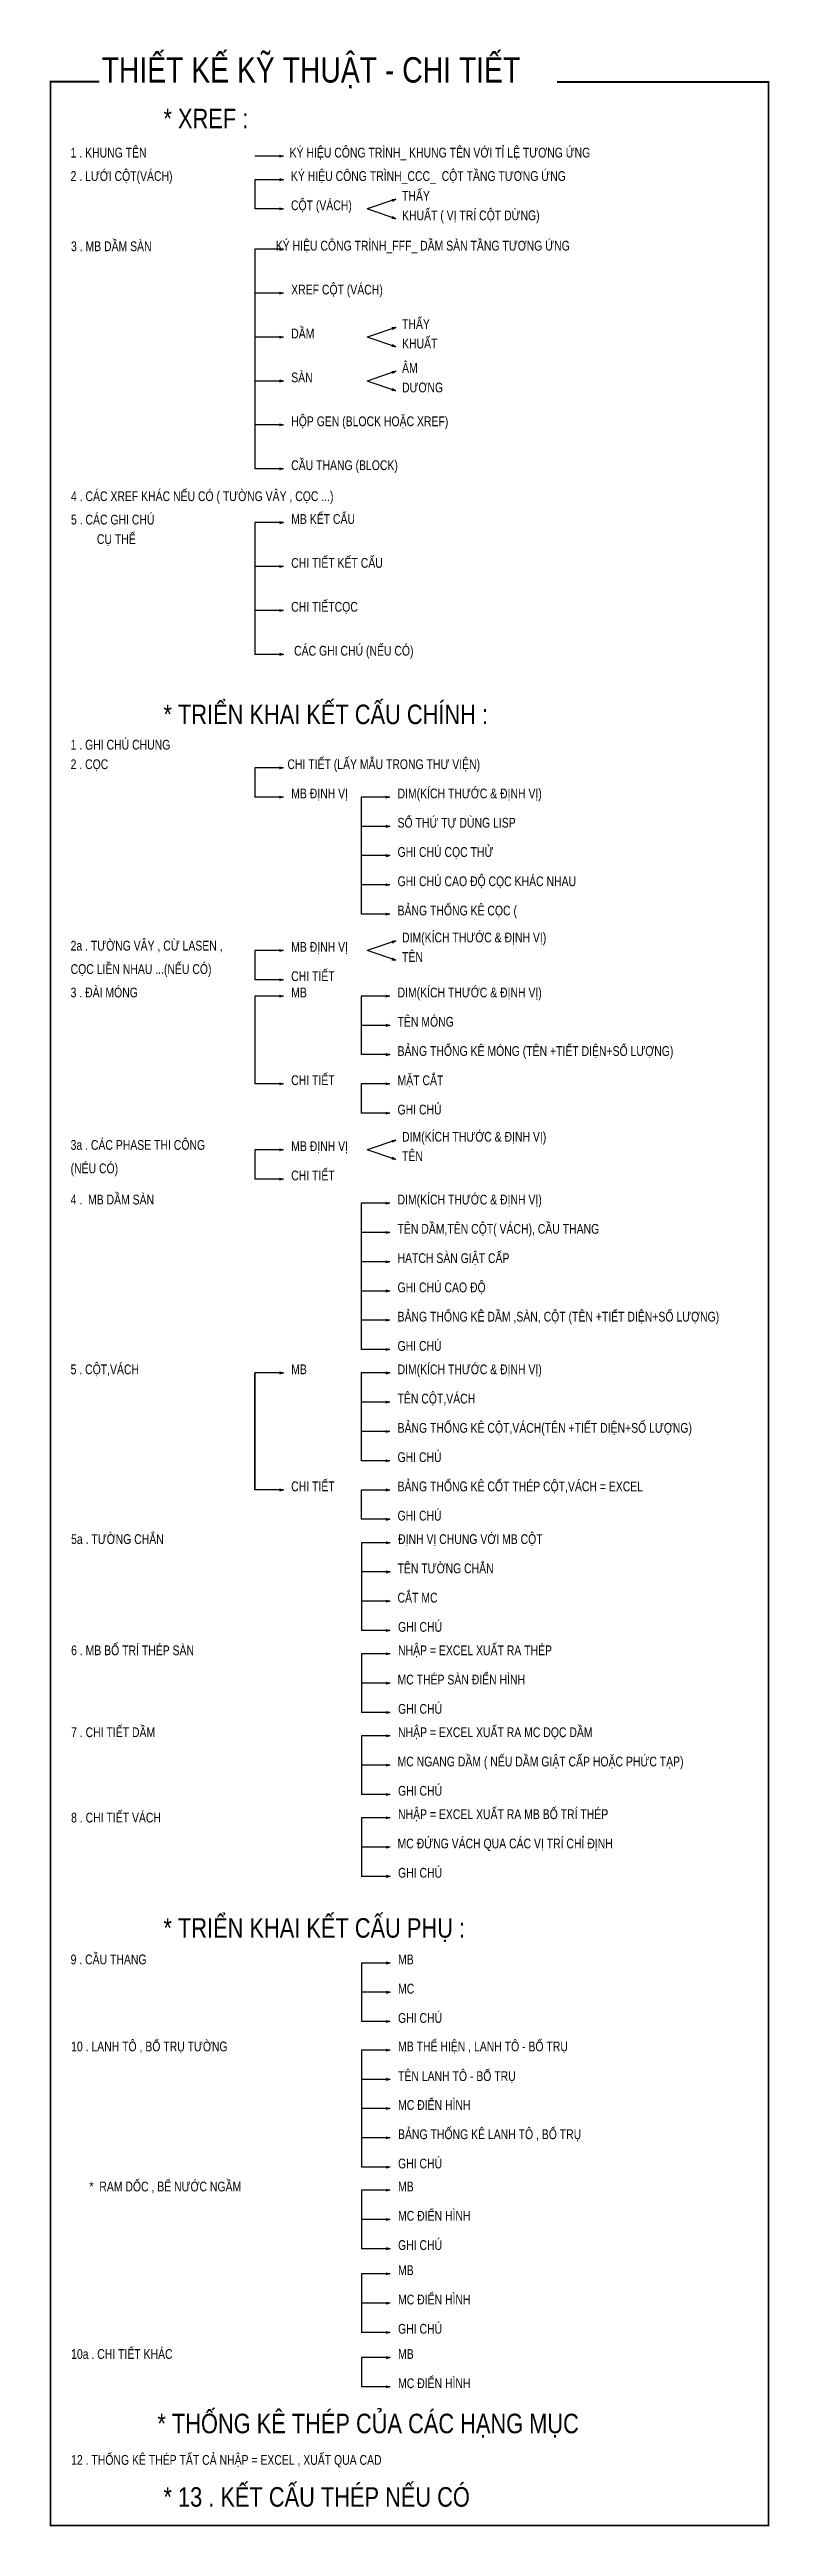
# Model space of a CAD drawing. Header units: millimetres. Extents: x 925681 to 1410834, y 71669 to 296428.
# Drawn here: x 925681 to 944137, y 107556 to 171026 of the extents above; entities that cross this region are included whole.
import ezdxf

# ---------------------------------------------------------------- set-up
doc = ezdxf.new("R2010")
doc.units = ezdxf.units.MM
doc.header["$LTSCALE"] = 100
doc.layers.add('Ap0202_T', color=141, linetype='Continuous', lineweight=25)
doc.layers.add('Ap0314_Kh', color=253, linetype='Continuous', lineweight=15)
doc.styles.add('Ap_vn_vni.shx', font='vn_vni.shx', dxfattribs={"width": 0.8})
doc.styles.add('Ap_Vni-helve', font='', dxfattribs={"width": 0.8, "height": 1})
doc.styles.get('Ap_Vni-helve').set_extended_font_data('VNI-Helve')
doc.dimstyles.new('Ap_Model', dxfattribs={"dimscale": 100, "dimtxt": 2.5, "dimasz": 1, "dimexe": 1, "dimexo": 1, "dimgap": 1, "dimtad": 1, "dimdec": 0, "dimzin": 3, "dimdsep": 46, "dimtxsty": 'Ap_vn_vni.shx', "dimblk": 'ARCHTICK', "dimcen": 1, "dimdle": 1, "dimclrd": 256, "dimclre": 256, "dimclrt": 7, "dimazin": 2, "dimtfac": 100, "dimtdec": 0, "dimtix": 1, "dimtmove": 2, "dimatfit": 2, "dimldrblk": 'OPEN30', "dimfxl": 1, "dimtolj": 1, "dimtzin": 0, "dimlwd": -1, "dimlwe": -1, "dimarcsym": 0})

msp = doc.modelspace()

# ---------------------------------------------------------------- texts
at = {"layer": 'Ap0202_T', "style": 'Ap_vn_vni.shx', "width": 0.8}
for s, p in [('1 . KHUNG TEÂN', (926222.1, 168259.4)), (' KYÙ HIEÄU COÂNG TRÌNH_ KHUNG TEÂN VÔÙI TÆ LEÄ TÖÔNG ÖÙNG', (931762.6, 168259.4)), ('2 . LÖÔÙI COÄT(VAÙCH)', (926222.1, 167659.4)), ('KYÙ HIEÄU COÂNG TRÌNH_CCC_  COÄT TAÀNG TÖÔNG ÖÙNG', (931870.8, 167659.4)), ('COÄT (VAÙCH)', (931870.8, 166909.4)), ('THAÁY', (934718.4, 167151.6)), ('KHUAÁT ( VÒ TRÍ COÄT DÖØNG)', (934718.4, 166651.6)), ('3 . MB DAÀM SAØN', (926232.1, 165859.4)), ('KYÙ HIEÄU COÂNG TRÌNH_FFF_ DAÀM SAØN TAÀNG TÖÔNG ÖÙNG', (931481.3, 165874.7)), ('XREF COÄT (VAÙCH)', (931876.8, 164749.7)), ('DAÀM', (931876.8, 163624.7)), ('THAÁY', (934718.4, 163866.9)), ('KHUAÁT', (934718.4, 163366.9)), ('SAØN', (931876.8, 162499.7)), ('AÂM', (934718.4, 162741.9)), ('DÖÔNG', (934718.4, 162241.9)), ('HOÄP GEN (BLOCK HOAËC XREF)', (931876.8, 161374.7)), ('CAÀU THANG (BLOCK)', (931876.8, 160249.7)), ('4 . CAÙC XREF KHAÙC NEÁU COÙ ( TÖÔØNG VAÂY , COÏC ...)', (926232.1, 159455.7)), ('5 . CAÙC GHI CHUÙ ', (926232.1, 158855.7)), ('CUÏ THEÅ', (926895.9, 158355.7)), ('MB KEÁT CAÁU', (931876.8, 158871)), ('CHI TIEÁT KEÁT CAÁU', (931876.8, 157746)), ('CHI TIEÁTCOÏC', (931876.8, 156621)), (' CAÙC GHI CHUÙ (NEÁU COÙ)', (931876.8, 155496)), ('1 . GHI CHUÙ CHUNG', (926222.1, 153088.2)), ('2 . COÏC', (926222.1, 152588.2)), ('CHI TIEÁT (LAÁY MAÃU TRONG THÖ VIEÄN)', (931780, 152588.2)), ('MB ÑÒNH VÒ', (931876.8, 151838.2)), ('DIM(KÍCH THÖÔÙC & ÑÒNH VÒ)', (934603.1, 151838.2)), ('SOÁ THÖÙ TÖÏ DUØNG LISP', (934603.1, 151088.2)), ('GHI CHUÙ COÏC THÖÛ', (934603.1, 150338.2)), ('GHI CHUÙ CAO ÑOÄ COÏC KHAÙC NHAU', (934603.1, 149588.2)), ('BAÛNG THOÁNG KEÂ COÏC (', (934603.1, 148838.2)), ('2a . TÖÔØNG VAÂY , CÖØ LASEN ,', (926222.1, 147938.2)), ('MB ÑÒNH VÒ', (931876.8, 147906)), ('TEÂN', (934718.4, 147648.2)), ('DIM(KÍCH THÖÔÙC & ÑÒNH VÒ)', (934718.4, 148148.2)), ('COÏC LIEÀN NHAU ...(NEÁU COÙ)', (926222.1, 147338.2)), ('CHI TIEÁT', (931876.8, 147156)), ('3 . ÑAØI MOÙNG', (926222.1, 146738.2)), ('MB', (931876.8, 146738.2)), ('DIM(KÍCH THÖÔÙC & ÑÒNH VÒ)', (934603.1, 146738.2)), ('TEÂN MOÙNG', (934603.1, 145988.2)), ('BAÛNG THOÁNG KEÂ MOÙNG (TEÂN +TIEÁT DIEÄN+SOÁ LÖÔÏNG)', (934603.1, 145238.2)), ('CHI TIEÁT', (931876.8, 144490.5)), ('MAËT CAÉT ', (934603.1, 144488.2)), ('GHI CHUÙ', (934603.1, 143738.2)), ('3a . CAÙC PHASE THI COÂNG', (926222.1, 142831.7)), ('MB ÑÒNH VÒ', (931876.8, 142799.5)), ('TEÂN', (934718.4, 142541.7)), ('DIM(KÍCH THÖÔÙC & ÑÒNH VÒ)', (934718.4, 143041.7)), ('(NEÙU COÙ)', (926222.1, 142231.7)), ('CHI TIEÁT', (931876.8, 142049.5)), ('4 .  MB DAÀM SAØN', (926222.1, 141431.7)), ('DIM(KÍCH THÖÔÙC & ÑÒNH VÒ)', (934603.1, 141431.7)), ('TEÂN DAÀM,TEÂN COÄT( VAÙCH), CAÀU THANG', (934603.1, 140681.7)), ('HATCH SAØN GIAÄT CAÁP', (934603.1, 139931.7)), ('GHI CHUÙ CAO ÑOÄ', (934603.1, 139181.7)), ('BAÛNG THOÁNG KEÂ DAÀM ,SAØN, COÄT (TEÂN +TIEÁT DIEÄN+SOÁ LÖÔÏNG)', (934603.1, 138431.7)), ('GHI CHUÙ', (934603.1, 137681.7)), ('5 . COÄT,VAÙCH', (926222.1, 137081.7)), ('MB', (931876.8, 137081.7)), ('MB', (931876.8, 137081.7)), ('DIM(KÍCH THÖÔÙC & ÑÒNH VÒ)', (934603.1, 137081.7)), ('TEÂN COÄT,VAÙCH', (934603.1, 136331.7)), ('BAÛNG THOÁNG KEÂ COÄT,VAÙCH(TEÂN +TIEÁT DIEÄN+SOÁ LÖÔÏNG)', (934603.1, 135581.7)), ('GHI CHUÙ', (934603.1, 134831.7)), ('CHI TIEÁT', (931876.8, 134084)), ('CHI TIEÁT', (931876.8, 134084)), ('BAÛNG THOÁNG KEÂ COÁT THEÙP COÄT,VAÙCH = EXCEL', (934603.1, 134081.7)), ('GHI CHUÙ', (934603.1, 133331.7)), ('5a . TÖÔØNG CHAÉN', (926235.1, 132731.7)), ('ÑÒNH VÒ CHUNG VÔÙI MB COÄT ', (934616.1, 132731.7)), ('TEÂN TÖÔØNG CHAÉN', (934603.1, 131981.7)), ('CAÉT MC ', (934603.1, 131231.7)), ('GHI CHUÙ', (934616.1, 130481.7)), ('6 . MB BOÁ TRÍ THEÙP SAØN', (926235.1, 129881.7)), ('NHAÄP = EXCEL XUAÁT RA THEÙP', (934616.1, 129881.7)), ('MC THEÙP SAØN ÑIEÅN HÌNH', (934603.1, 129131.7)), ('GHI CHUÙ', (934616.1, 128381.7)), ('7 . CHI TIEÁT DAÀM', (926235.1, 127781.7)), ('NHAÄP = EXCEL XUAÁT RA MC DOÏC DAÀM', (934616.1, 127781.7)), ('MC NGANG DAÀM ( NEÁU DAÀM GIAÄT CAÁP HOAËC PHÖÙC TAÏP)', (934603.1, 127031.7)), ('GHI CHUÙ', (934616.1, 126281.7)), ('8 . CHI TIEÁT VAÙCH', (926235.1, 125594.8)), ('NHAÄP = EXCEL XUAÁT RA MB BOÁ TRÍ THEÙP', (934616.1, 125681.7)), ('MC ÑÖÙNG VAÙCH QUA CAÙC VÒ TRÍ CHÆ ÑÒNH', (934603.1, 124931.7)), ('GHI CHUÙ', (934616.1, 124181.7)), ('9 . CAÀU THANG', (926222.1, 121961.4)), ('MB', (934616.1, 121961.4)), ('MC', (934616.1, 121211.4)), ('GHI CHUÙ', (934616.1, 120461.4)), ('10 . LANH TOÂ , BOÅ TRUÏ TÖÔØNG', (926235.1, 119731.2)), ('MB THEÅ HIEÄN , LANH TOÂ - BOÅ TRUÏ', (934616.1, 119731.2)), ('TEÂN LANH TOÂ - BOÅ TRUÏ', (934616.1, 118971.3)), ('MC ÑIEÅN HÌNH', (934616.1, 118231.2)), ('BAÛNG THOÁNG KEÂ LANH TOÂ , BOÅ TRUÏ', (934616.1, 117481.2)), ('GHI CHUÙ', (934616.1, 116731.2)), ('*  RAM DOÁC , BEÅ NÖÔÙC NGAÀM', (926705.6, 116141.7)), ('MB', (934616.1, 116141.7)), ('MC ÑIEÅN HÌNH', (934616.1, 115391.7)), ('GHI CHUÙ', (934616.1, 114641.7)), ('MB', (934616.1, 113995.8)), ('MC ÑIEÅN HÌNH', (934616.1, 113245.8)), ('GHI CHUÙ', (934616.1, 112495.8)), ('10a . CHI TIEÁT KHAÙC', (926235.1, 111850)), ('MB', (934616.1, 111850)), ('MC ÑIEÅN HÌNH', (934616.1, 111100)), ('12 . THOÁNG KEÂ THEÙP TAÁT CAÛ NHAÄP = EXCEL , XUAÁT QUA CAD', (926235.1, 109135.9))]:
    msp.add_text(s, height=250, dxfattribs=at).set_placement(p)
at = {"layer": 'Ap0314_Kh', "style": 'Ap_Vni-helve', "width": 0.8}
for s, height, p in [('THIEÁT KEÁ KYÕ THUAÄT - CHI TIEÁT', 650, (927015.2, 170179.7)), (' * XREF :', 500, (928446.9, 169008.7)), (' * TRIEÅN KHAI KEÁT CAÁU CHÍNH :', 500, (928446.9, 153740.3)), (' * TRIEÅN KHAI KEÁT CAÁU PHUÏ :', 500, (928446.9, 122643.3)), ('* THOÁNG KEÂ THEÙP CUÛA CAÙC HAÏNG MUÏC', 500, (928446.9, 109944.8)), (' * 13 . KEÁT CAÁU THEÙP NEÁU COÙ', 500, (928446.9, 108062.9))]:
    msp.add_text(s, height=height, rotation=360, dxfattribs=at).set_placement(p)

# ---------------------------------------------------------------- blocks, each defined once
blk = doc.blocks.new('_ArchTick')
at = {"color": 0, "linetype": 'ByBlock', "const_width": 0.15}
blk.add_lwpolyline([(-0.5, -0.5), (0.5, 0.5)], dxfattribs=at)
blk = doc.blocks.new('_Open30')
for p, q in [((-1, 0.27), (0, 0)), ((0, 0), (-1, -0.27)), ((0, 0), (-1, 0))]:
    blk.add_line(p, q)

# ---------------------------------------------------------------- linework, layer by layer
at = {"const_width": 50}
msp.add_lwpolyline([(926958.7, 170199.6), (925706.5, 170199.6), (925706.5, 107581.1), (944112.3, 107581.1), (944112.3, 170196.1), (938692.7, 170196.1)], dxfattribs=at)
for points in [[(930943.3, 167691.6), (930943.3, 166941.6)], [(930943.3, 165906.9), (930943.3, 160281.9)], [(930943.3, 158903.3), (930943.3, 155528.3)], [(930943.3, 152620.5), (930943.3, 151870.5)], [(933669.7, 151870.5), (933669.7, 148870.5)], [(930943.3, 147938.2), (930943.3, 147188.2)], [(930943.3, 146770.5), (930943.3, 144522.8)], [(933669.7, 146770.5), (933669.7, 145270.5)], [(933669.7, 144520.5), (933669.7, 143770.5)], [(930943.3, 142831.7), (930943.3, 142081.7)], [(933669.7, 141464), (933669.7, 137714)], [(933669.7, 137114), (933669.7, 134864)], [(933669.7, 134114), (933669.7, 133364)], [(933682.6, 132764), (933682.6, 130514)], [(933682.6, 129914), (933682.6, 128414)], [(933682.6, 127814), (933682.6, 126314)], [(933682.6, 125714), (933682.6, 124214)], [(933682.6, 121993.7), (933682.6, 120493.7)], [(933682.6, 119763.5), (933682.6, 116763.5)], [(933682.6, 116174), (933682.6, 114674)], [(933682.6, 114028.1), (933682.6, 112528.1)], [(933682.6, 111882.2), (933682.6, 111132.2)]]:
    msp.add_lwpolyline(points)
msp.add_lwpolyline([(930943.3, 134116.2), (930943.3, 137114)], close=True)

msp.set_redraw_order([(e.dxf.handle, doc.entitydb.next_handle()) for e in msp.query("TEXT MTEXT ATTDEF DIMENSION ARC_DIMENSION")])  # texts and dimensions are drawn at this point

# ---------------------------------------------------------------- leaders
for points in [[(931675.7, 168291.6), (930943.3, 168291.6)], [(931675.7, 167691.6), (930943.3, 167691.6)], [(931675.7, 166941.6), (930943.3, 166941.6)], [(934556.8, 167191.6), (933824.4, 166941.6)], [(934556.8, 166691.6), (933824.4, 166941.6)], [(931675.7, 165906.9), (930943.3, 165906.9)], [(931675.7, 164781.9), (930943.3, 164781.9)], [(934556.8, 163906.9), (933824.4, 163656.9)], [(931675.7, 163656.9), (930943.3, 163656.9)], [(934556.8, 163406.9), (933824.4, 163656.9)], [(931675.7, 162531.9), (930943.3, 162531.9)], [(934556.8, 162781.9), (933824.4, 162531.9)], [(934556.8, 162281.9), (933824.4, 162531.9)], [(931675.7, 161406.9), (930943.3, 161406.9)], [(931675.7, 160281.9), (930943.3, 160281.9)], [(931675.7, 158903.3), (930943.3, 158903.3)], [(931675.7, 157778.3), (930943.3, 157778.3)], [(931675.7, 156653.3), (930943.3, 156653.3)], [(931675.7, 155528.3), (930943.3, 155528.3)], [(931675.7, 152620.5), (930943.3, 152620.5)], [(931675.7, 151870.5), (930943.3, 151870.5)], [(934402, 151870.5), (933669.7, 151870.5)], [(934402, 151120.5), (933669.7, 151120.5)], [(934402, 150370.5), (933669.7, 150370.5)], [(934402, 149620.5), (933669.7, 149620.5)], [(934402, 148870.5), (933669.7, 148870.5)], [(931675.7, 147938.2), (930943.3, 147938.2)], [(934556.8, 148188.2), (933824.4, 147938.2)], [(934556.8, 147688.2), (933824.4, 147938.2)], [(931675.7, 147188.2), (930943.3, 147188.2)], [(931675.7, 146770.5), (930943.3, 146770.5)], [(934402, 146770.5), (933669.7, 146770.5)], [(934402, 146020.5), (933669.7, 146020.5)], [(934402, 145270.5), (933669.7, 145270.5)], [(931675.7, 144522.8), (930943.3, 144522.8)], [(934402, 144520.5), (933669.7, 144520.5)], [(934402, 143770.5), (933669.7, 143770.5)], [(931675.7, 142831.7), (930943.3, 142831.7)], [(934556.8, 143081.7), (933824.4, 142831.7)], [(934556.8, 142581.7), (933824.4, 142831.7)], [(931675.7, 142081.7), (930943.3, 142081.7)], [(934402, 141464), (933669.7, 141464)], [(934402, 140714), (933669.7, 140714)], [(934402, 139964), (933669.7, 139964)], [(934402, 139214), (933669.7, 139214)], [(934402, 138464), (933669.7, 138464)], [(934402, 137714), (933669.7, 137714)], [(931675.7, 137114), (930943.3, 137114)], [(931675.7, 137114), (930943.3, 137114)], [(934402, 137114), (933669.7, 137114)], [(934402, 136364), (933669.7, 136364)], [(934402, 135614), (933669.7, 135614)], [(934402, 134864), (933669.7, 134864)], [(931675.7, 134116.2), (930943.3, 134116.2)], [(931675.7, 134116.2), (930943.3, 134116.2)], [(934402, 134114), (933669.7, 134114)], [(934402, 133364), (933669.7, 133364)], [(934415, 132764), (933682.6, 132764)], [(934415, 132014), (933682.6, 132014)], [(934415, 131264), (933682.6, 131264)], [(934415, 130514), (933682.6, 130514)], [(934415, 129914), (933682.6, 129914)], [(934415, 129164), (933682.6, 129164)], [(934415, 128414), (933682.6, 128414)], [(934415, 127814), (933682.6, 127814)], [(934415, 127064), (933682.6, 127064)], [(934415, 126314), (933682.6, 126314)], [(934415, 125714), (933682.6, 125714)], [(934415, 124964), (933682.6, 124964)], [(934415, 124214), (933682.6, 124214)], [(934415, 121993.7), (933682.6, 121993.7)], [(934415, 121243.7), (933682.6, 121243.7)], [(934415, 120493.7), (933682.6, 120493.7)], [(934415, 119763.5), (933682.6, 119763.5)], [(934415, 119013.5), (933682.6, 119013.5)], [(934415, 118263.5), (933682.6, 118263.5)], [(934415, 117513.5), (933682.6, 117513.5)], [(934415, 116763.5), (933682.6, 116763.5)], [(934415, 116174), (933682.6, 116174)], [(934415, 115424), (933682.6, 115424)], [(934415, 114674), (933682.6, 114674)], [(934415, 114028.1), (933682.6, 114028.1)], [(934415, 113278.1), (933682.6, 113278.1)], [(934415, 112528.1), (933682.6, 112528.1)], [(934415, 111882.2), (933682.6, 111882.2)], [(934415, 111132.2), (933682.6, 111132.2)]]:
    msp.add_leader(points, dimstyle='Ap_Model')

doc.saveas('drawing.dxf')
